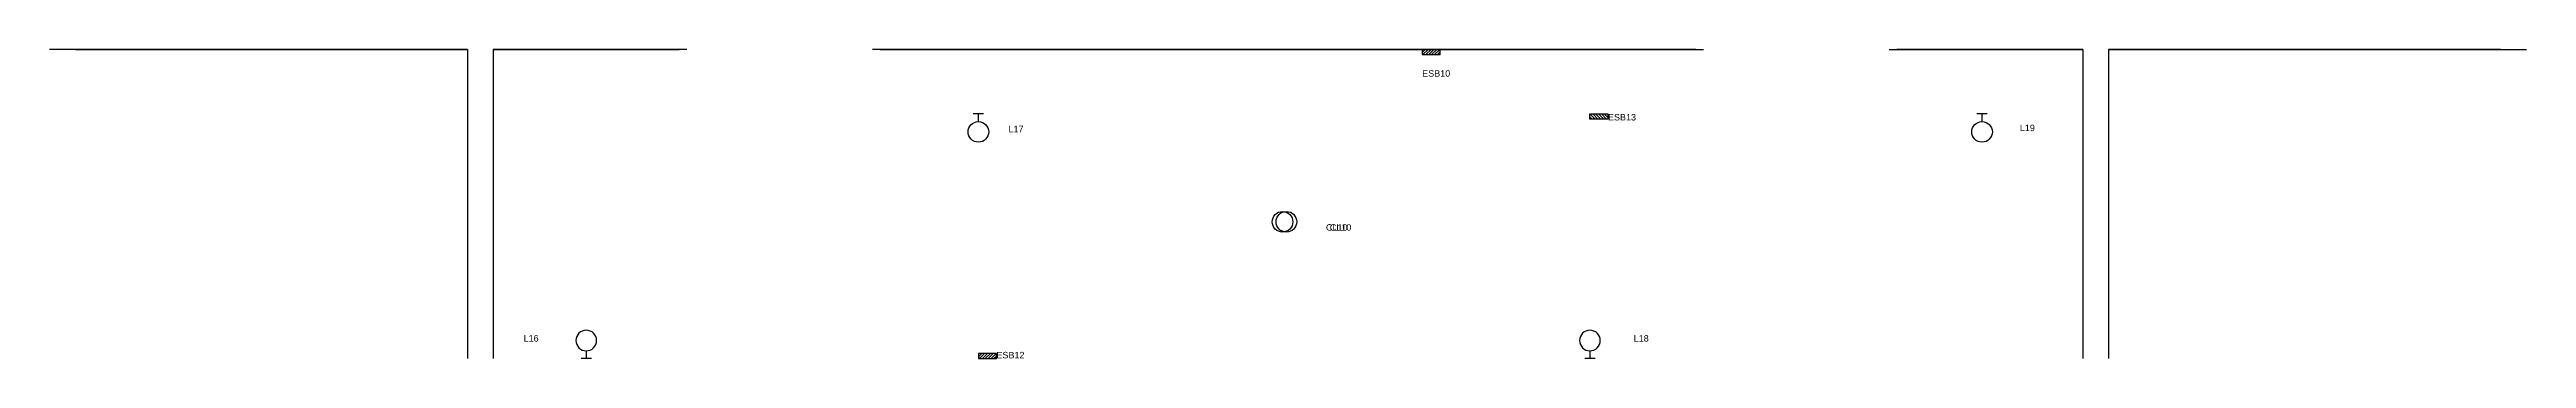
# Model space of a CAD drawing. Header units: inches. Extents: x 61297 to 163996, y 9483 to 32239.
# Drawn here: x 61297 to 62257, y 15611 to 15731 of the extents above; entities that cross this region are included whole.
import ezdxf

# ---------------------------------------------------------------- set-up
doc = ezdxf.new("R2010")
doc.units = ezdxf.units.IN
doc.layers.add('Layer1', color=7, linetype='Continuous')
doc.layers.add('Light Fans and Socketst', color=170, linetype='Continuous')
doc.styles.get("Standard").update_dxf_attribs({"font": 'arial.ttf'})

msp = doc.modelspace()

# ---------------------------------------------------------------- texts
at = {"char_height": 2.5}
for s, insert, attachment_point in [('ESB10', (61828.826, 15723.348), 1), ('ESB13', (61900.838, 15703.81), 7), ('L17', (61668.503, 15701.771), 1), ('L19', (62060.465, 15702.205), 1), ('CL10', (61791.53, 15663.562), 1), ('CL10', (61793.03, 15663.562), 1), ('L16', (61480.57, 15620.49), 1), ('L18', (61910.815, 15620.49), 1), ('ESB12', (61663.814, 15613.996), 1)]:
    msp.add_mtext_dynamic_manual_height_columns(s, width=6.93541, gutter_width=12.5, heights=[0], dxfattribs=dict(at, insert=insert, attachment_point=attachment_point))

# ---------------------------------------------------------------- blocks, each defined once
blk = doc.blocks.new('Light Ceiling')
at = {"layer": 'Light Fans and Socketst'}
blk.add_circle((0, 0), 4, dxfattribs=at)
blk = doc.blocks.new('Light')
at = {"layer": 'Light Fans and Socketst'}
blk.add_line((0, 2), (0, -2), dxfattribs=at)
blk.add_lwpolyline([(2.99, 0), (1.49, 0), (0, 0)], dxfattribs=at)
blk.add_circle((6.99, 0), 4, dxfattribs=at)
blk = doc.blocks.new('ESB')
h = blk.add_hatch()
h.set_pattern_fill('ANSI31', color=256, scale=0.25)
h.set_pattern_definition([(45, (-3149.957, -1763.2019), (-0.561266, 0.561266), [])])
h.paths.add_polyline_path([(3.5, 2), (-3.5, 2), (-3.5, 0), (3.5, 0)])
blk.add_lwpolyline([(3.5, 0), (3.5, 2), (-3.5, 2), (-3.5, 0)], close=True)

# ---------------------------------------------------------------- linework, layer by layer
for p, q in [((61306.826, 15731.411), (61296.826, 15731.411)), ((61458.826, 15731.411), (61306.826, 15731.411)), ((61306.826, 15731.411), (61458.826, 15731.411)), ((61458.826, 15731.411), (61306.826, 15731.411)), ((61458.826, 15731.411), (61458.826, 15611.411)), ((61543.849, 15731.411), (61468.826, 15731.411)), ((61468.826, 15731.411), (61540.849, 15731.411)), ((61540.849, 15731.411), (61468.826, 15731.411)), ((61468.826, 15731.411), (61468.826, 15611.411)), ((61700.826, 15731.411), (61615.802, 15731.411)), ((61734.826, 15731.411), (61615.802, 15731.411)), ((61618.802, 15731.411), (61734.826, 15731.411)), ((61729.826, 15731.411), (61693.826, 15731.411)), ((61700.826, 15731.411), (61734.826, 15731.411)), ((61700.826, 15731.411), (61852.826, 15731.411)), ((61852.826, 15731.411), (61700.826, 15731.411)), ((61700.826, 15731.411), (61852.826, 15731.411)), ((61700.826, 15731.411), (61734.826, 15731.411)), ((61700.826, 15731.411), (61734.826, 15731.411)), ((61934.849, 15731.411), (61818.826, 15731.411)), ((61818.826, 15731.411), (61934.849, 15731.411)), ((61818.826, 15731.411), (61852.826, 15731.411)), ((61849.826, 15731.411), (61823.826, 15731.411)), ((61852.826, 15731.411), (61937.849, 15731.411)), ((62009.802, 15731.411), (62084.826, 15731.411)), ((62084.826, 15731.411), (62012.802, 15731.411)), ((62012.802, 15731.411), (62084.826, 15731.411)), ((62084.826, 15731.411), (62084.826, 15611.411)), ((62094.826, 15731.411), (62246.826, 15731.411)), ((62246.826, 15731.411), (62094.826, 15731.411)), ((62094.826, 15731.411), (62246.826, 15731.411)), ((62094.826, 15731.411), (62094.826, 15611.411)), ((62246.826, 15731.411), (62256.826, 15731.411))]:
    msp.add_line(p, q)

# ---------------------------------------------------------------- block references
for p in [(61832.326, 15729.411), (61660.314, 15611.411)]:
    msp.add_blockref('ESB', p)
at = {"xscale": -1, "rotation": 180}
msp.add_blockref('ESB', (61897.338, 15706.396), dxfattribs=at)
at = {"layer": 'Layer1', "rotation": 270}
for p in [(61656.814, 15706.396), (62045.814, 15706.396)]:
    msp.add_blockref('Light', p, dxfattribs=at)
at = {"layer": 'Layer1'}
for p in [(61774.71, 15664.497), (61776.21, 15664.497)]:
    msp.add_blockref('Light Ceiling', p, dxfattribs=at)
at = {"layer": 'Layer1', "xscale": -1, "rotation": 270}
for p in [(61504.838, 15611.411), (61893.838, 15611.411)]:
    msp.add_blockref('Light', p, dxfattribs=at)

msp.set_redraw_order([(e.dxf.handle, doc.entitydb.next_handle()) for e in msp.query("TEXT MTEXT ATTDEF DIMENSION ARC_DIMENSION")])  # texts and dimensions are drawn at this point

doc.saveas('drawing.dxf')
